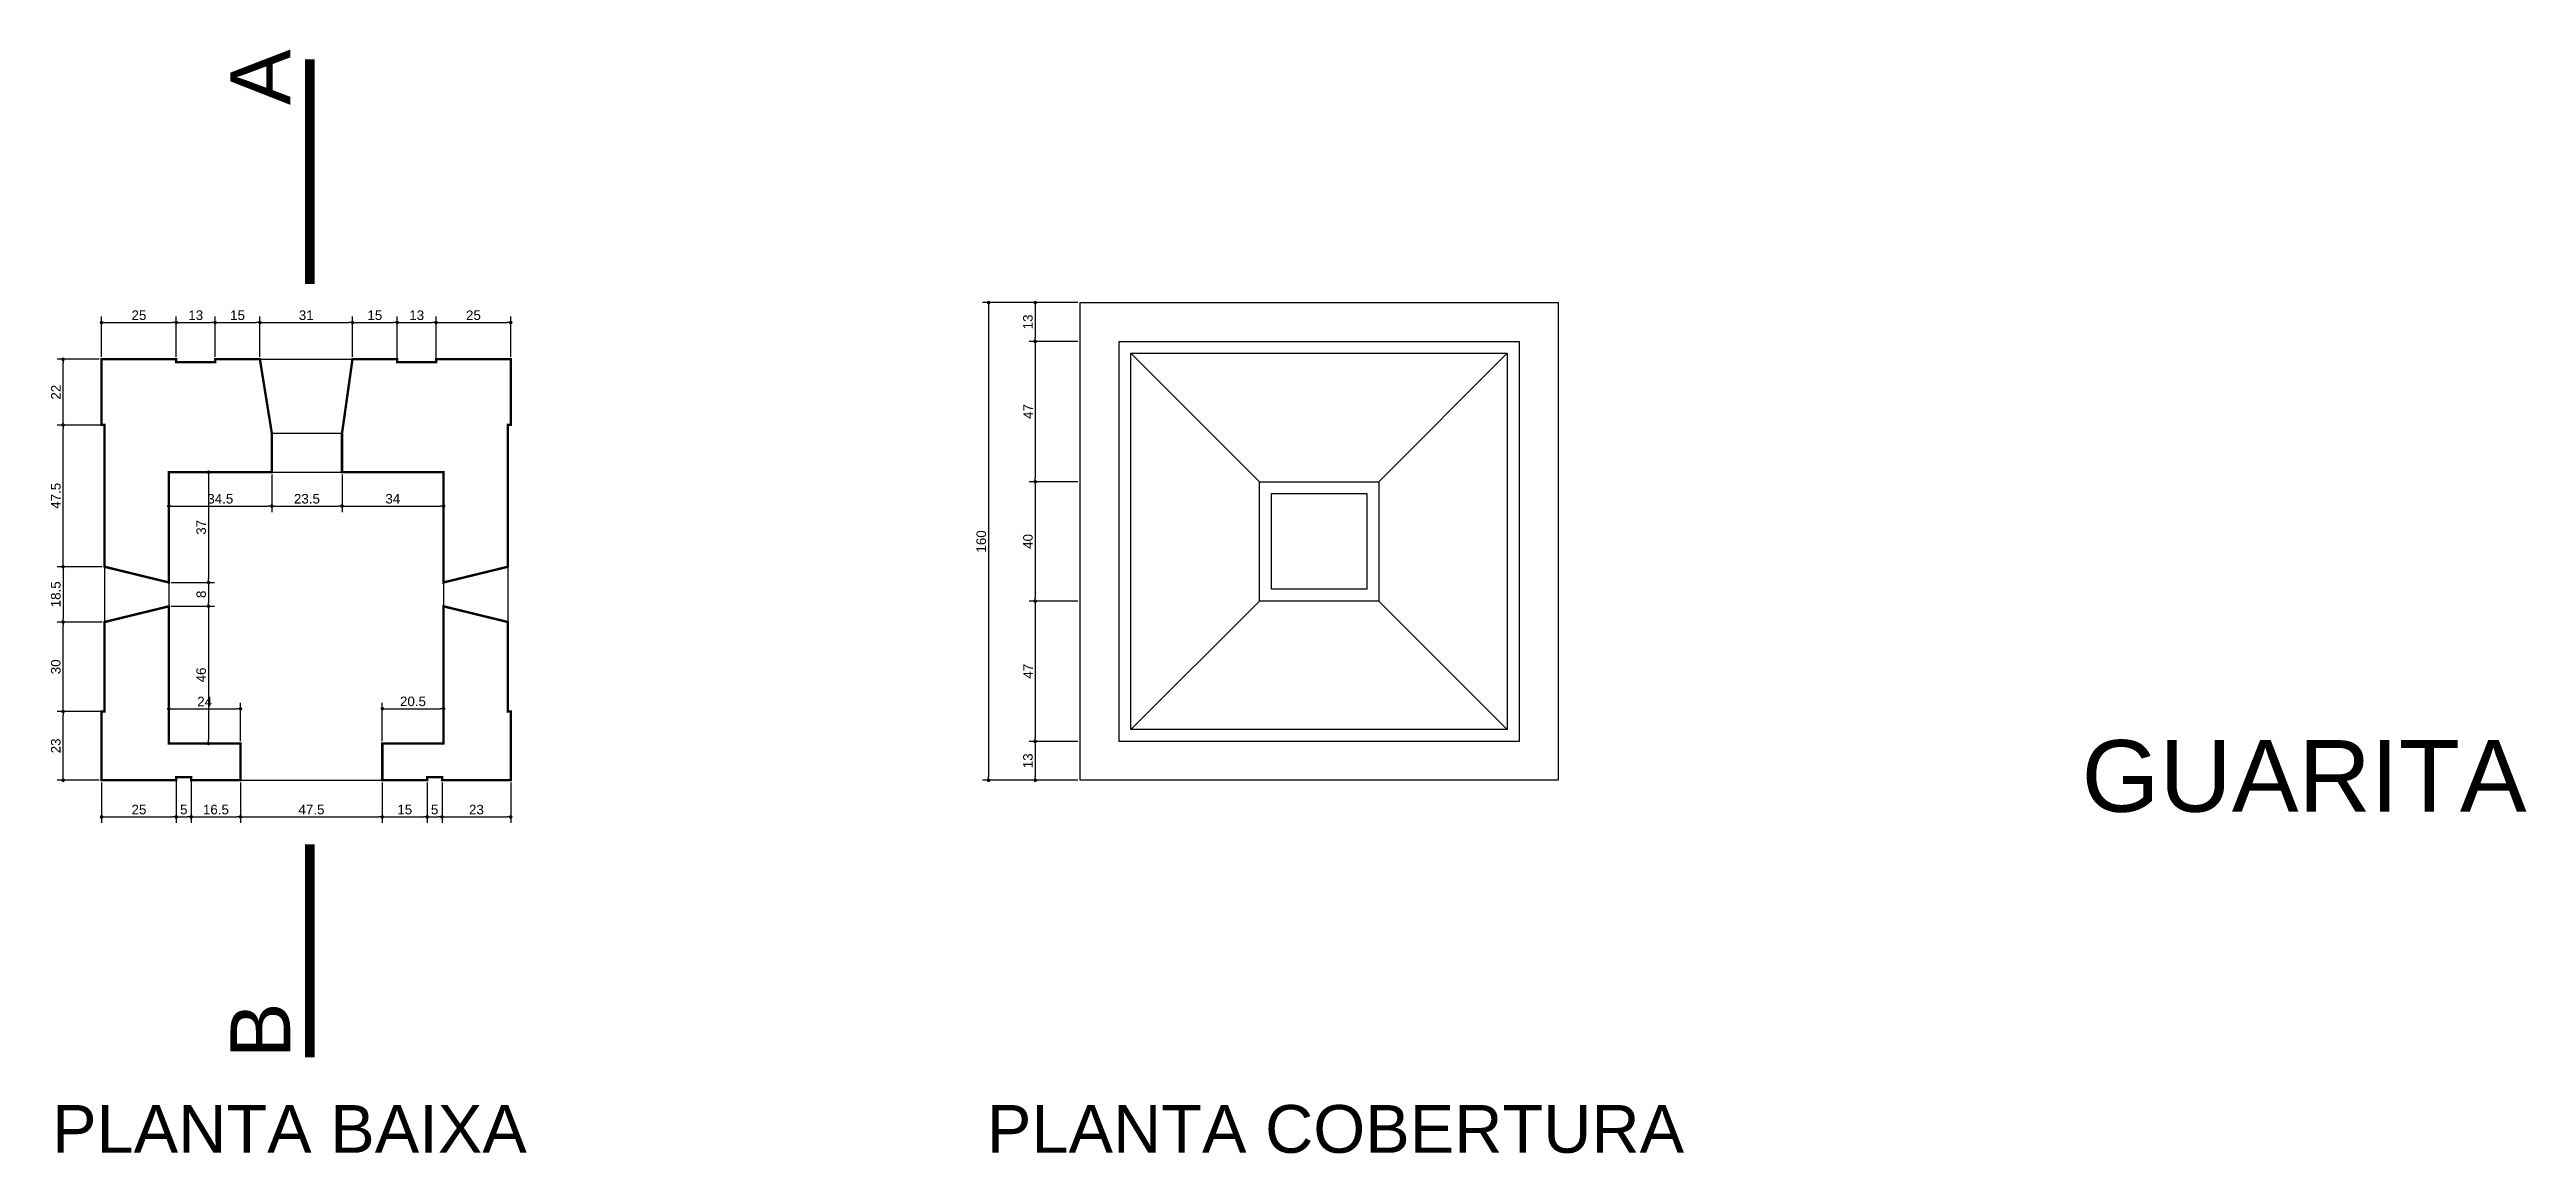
# Model space of a CAD drawing. Extents: x 1364 to 13318, y -13728 to -5941.
# Drawn here: x 9801 to 11874, y -12364 to -11439 of the extents above; entities that cross this region are included whole.
import ezdxf

# ---------------------------------------------------------------- set-up
doc = ezdxf.new("R2010")
doc.units = 0
doc.header["$PDMODE"] = 35
doc.linetypes.add('CENTER2', pattern=[28.575, 19.05, -3.175, 3.175, -3.175])
doc.layers.get('0').update_dxf_attribs({"linetype": 'CONTINUOUS'})
doc.layers.get('DEFPOINTS').update_dxf_attribs({"linetype": 'CONTINUOUS'})
for name, color, linetype in [('COTA', 7, 'CONTINUOUS'), ('PAREDE', 7, 'CONTINUOUS'), ('PAREDE_FINA', 7, 'CONTINUOUS')]:
    doc.layers.add(name, color=color, linetype=linetype)
doc.styles.add('TEXTO', font='ARIAL.TTF')
doc.dimstyles.new('COTA', dxfattribs={"dimtxt": 8, "dimasz": 3, "dimexe": 5, "dimexo": 2, "dimgap": 2, "dimtad": 1, "dimdec": 1, "dimdsep": 46, "dimtxsty": 'TEXTO', "dimblk1": 'DOT', "dimblk2": 'DOT', "dimsah": 1, "dimcen": 0, "dimclrd": 256, "dimclre": 256, "dimclrt": 256, "dimadec": 0, "dimazin": 0, "dimtfac": 1, "dimtdec": 4, "dimtmove": 0, "dimatfit": 3, "dimldrblk": 'DOT', "dimfxl": 1, "dimtolj": 1, "dimtzin": 0, "dimarcsym": 0})

msp = doc.modelspace()

# ---------------------------------------------------------------- texts
at = {"layer": 'PAREDE_FINA', "style": 'TEXTO'}
for s, p in [('A', (10002, -11485.9)), ('B', (10002, -12284.15))]:
    msp.add_text(s, height=50, rotation=90, dxfattribs=at).set_placement(p)
for s, height, p in [('GUARITA', 60, (11501.65, -12077.79)), ('PLANTA BAIXA', 40, (9802.62, -12363.39)), ('PLANTA COBERTURA', 40, (10585.21, -12363.39))]:
    msp.add_text(s, height=height, dxfattribs=at).set_placement(p)

# ---------------------------------------------------------------- blocks, each defined once
blk = doc.blocks.new('_DOT')
at = {"color": 0, "linetype": 'ByBlock'}
blk.add_line((-0.5, 0), (-1, 0), dxfattribs=at)
at = {"color": 0, "linetype": 'ByBlock', "const_width": 0.5}
blk.add_lwpolyline([(-0.25, 0, 1), (0.25, 0, 1)], format="xyb", close=True, dxfattribs=at)
blk = doc.blocks.new('*D52')
at = {"layer": 'COTA', "lineweight": -2}
for p, q in [((9844.1, -11696.9), (9844.1, -11663.1)), ((9847.1, -11668.1), (9903.6, -11668.1)), ((9906.6, -11696.9), (9906.6, -11663.1))]:
    blk.add_line(p, q, dxfattribs=at)
at = {"layer": 'DEFPOINTS', "color": 0}
for p in [(9906.6, -11668.1), (9844.1, -11698.9), (9906.6, -11698.9)]:
    blk.add_point(p, dxfattribs=at)
at = {"layer": 'COTA', "lineweight": -2, "xscale": 3, "yscale": 3, "zscale": 3, "rotation": 180}
blk.add_blockref('_DOT', (9844.1, -11668.1), dxfattribs=at)
at = {"layer": 'COTA', "lineweight": -2, "xscale": 3, "yscale": 3, "zscale": 3}
blk.add_blockref('_DOT', (9906.6, -11668.1), dxfattribs=at)
at = {"layer": 'COTA', "insert": (9875.4, -11662), "char_height": 8, "attachment_point": 5, "style": 'TEXTO'}
blk.add_mtext('\\A1;25', dxfattribs=at)
blk = doc.blocks.new('*D53')
at = {"layer": 'COTA', "lineweight": -2}
for p, q in [((9906.6, -11696.9), (9906.6, -11663.1)), ((9909.6, -11668.1), (9936.1, -11668.1)), ((9939.1, -11696.9), (9939.1, -11663.1))]:
    blk.add_line(p, q, dxfattribs=at)
at = {"layer": 'DEFPOINTS', "color": 0}
for p in [(9939.1, -11668.1), (9906.6, -11698.9), (9939.1, -11698.9)]:
    blk.add_point(p, dxfattribs=at)
at = {"layer": 'COTA', "lineweight": -2, "xscale": 3, "yscale": 3, "zscale": 3, "rotation": 180}
blk.add_blockref('_DOT', (9906.6, -11668.1), dxfattribs=at)
at = {"layer": 'COTA', "lineweight": -2, "xscale": 3, "yscale": 3, "zscale": 3}
blk.add_blockref('_DOT', (9939.1, -11668.1), dxfattribs=at)
at = {"layer": 'COTA', "insert": (9922.9, -11662), "char_height": 8, "attachment_point": 5, "style": 'TEXTO'}
blk.add_mtext('\\A1;13', dxfattribs=at)
blk = doc.blocks.new('*D54')
at = {"layer": 'COTA', "lineweight": -2}
for p, q in [((9939.1, -11696.9), (9939.1, -11663.1)), ((9942.1, -11668.1), (9973.6, -11668.1)), ((9976.6, -11696.9), (9976.6, -11663.1))]:
    blk.add_line(p, q, dxfattribs=at)
at = {"layer": 'DEFPOINTS', "color": 0}
for p in [(9976.6, -11668.1), (9939.1, -11698.9), (9976.6, -11698.9)]:
    blk.add_point(p, dxfattribs=at)
at = {"layer": 'COTA', "lineweight": -2, "xscale": 3, "yscale": 3, "zscale": 3, "rotation": 180}
blk.add_blockref('_DOT', (9939.1, -11668.1), dxfattribs=at)
at = {"layer": 'COTA', "lineweight": -2, "xscale": 3, "yscale": 3, "zscale": 3}
blk.add_blockref('_DOT', (9976.6, -11668.1), dxfattribs=at)
at = {"layer": 'COTA', "insert": (9957.9, -11662), "char_height": 8, "attachment_point": 5, "style": 'TEXTO'}
blk.add_mtext('\\A1;15', dxfattribs=at)
blk = doc.blocks.new('*D55')
at = {"layer": 'COTA', "lineweight": -2}
for p, q in [((9976.6, -11696.9), (9976.6, -11663.1)), ((9979.6, -11668.1), (10051.1, -11668.1)), ((10054.1, -11696.9), (10054.1, -11663.1))]:
    blk.add_line(p, q, dxfattribs=at)
at = {"layer": 'DEFPOINTS', "color": 0}
for p in [(10054.1, -11668.1), (9976.6, -11698.9), (10054.1, -11698.9)]:
    blk.add_point(p, dxfattribs=at)
at = {"layer": 'COTA', "lineweight": -2, "xscale": 3, "yscale": 3, "zscale": 3, "rotation": 180}
blk.add_blockref('_DOT', (9976.6, -11668.1), dxfattribs=at)
at = {"layer": 'COTA', "lineweight": -2, "xscale": 3, "yscale": 3, "zscale": 3}
blk.add_blockref('_DOT', (10054.1, -11668.1), dxfattribs=at)
at = {"layer": 'COTA', "insert": (10015.4, -11662), "char_height": 8, "attachment_point": 5, "style": 'TEXTO'}
blk.add_mtext('\\A1;31', dxfattribs=at)
blk = doc.blocks.new('*D56')
at = {"layer": 'COTA', "lineweight": -2}
for p, q in [((10054.1, -11696.9), (10054.1, -11663.1)), ((10057.1, -11668.1), (10088.6, -11668.1)), ((10091.6, -11696.9), (10091.6, -11663.1))]:
    blk.add_line(p, q, dxfattribs=at)
at = {"layer": 'DEFPOINTS', "color": 0}
for p in [(10091.6, -11668.1), (10054.1, -11698.9), (10091.6, -11698.9)]:
    blk.add_point(p, dxfattribs=at)
at = {"layer": 'COTA', "lineweight": -2, "xscale": 3, "yscale": 3, "zscale": 3, "rotation": 180}
blk.add_blockref('_DOT', (10054.1, -11668.1), dxfattribs=at)
at = {"layer": 'COTA', "lineweight": -2, "xscale": 3, "yscale": 3, "zscale": 3}
blk.add_blockref('_DOT', (10091.6, -11668.1), dxfattribs=at)
at = {"layer": 'COTA', "insert": (10072.9, -11662), "char_height": 8, "attachment_point": 5, "style": 'TEXTO'}
blk.add_mtext('\\A1;15', dxfattribs=at)
blk = doc.blocks.new('*D57')
at = {"layer": 'COTA', "lineweight": -2}
for p, q in [((10091.6, -11699.4), (10091.6, -11663.1)), ((10094.6, -11668.1), (10121.1, -11668.1)), ((10124.1, -11699.4), (10124.1, -11663.1))]:
    blk.add_line(p, q, dxfattribs=at)
at = {"layer": 'DEFPOINTS', "color": 0}
for p in [(10124.1, -11668.1), (10091.6, -11701.4), (10124.1, -11701.4)]:
    blk.add_point(p, dxfattribs=at)
at = {"layer": 'COTA', "lineweight": -2, "xscale": 3, "yscale": 3, "zscale": 3, "rotation": 180}
blk.add_blockref('_DOT', (10091.6, -11668.1), dxfattribs=at)
at = {"layer": 'COTA', "lineweight": -2, "xscale": 3, "yscale": 3, "zscale": 3}
blk.add_blockref('_DOT', (10124.1, -11668.1), dxfattribs=at)
at = {"layer": 'COTA', "insert": (10107.9, -11662), "char_height": 8, "attachment_point": 5, "style": 'TEXTO'}
blk.add_mtext('\\A1;13', dxfattribs=at)
blk = doc.blocks.new('*D58')
at = {"layer": 'COTA', "lineweight": -2}
for p, q in [((10124.1, -11696.9), (10124.1, -11663.1)), ((10127.1, -11668.1), (10183.6, -11668.1)), ((10186.6, -11696.9), (10186.6, -11663.1))]:
    blk.add_line(p, q, dxfattribs=at)
at = {"layer": 'DEFPOINTS', "color": 0}
for p in [(10186.6, -11668.1), (10124.1, -11698.9), (10186.6, -11698.9)]:
    blk.add_point(p, dxfattribs=at)
at = {"layer": 'COTA', "lineweight": -2, "xscale": 3, "yscale": 3, "zscale": 3, "rotation": 180}
blk.add_blockref('_DOT', (10124.1, -11668.1), dxfattribs=at)
at = {"layer": 'COTA', "lineweight": -2, "xscale": 3, "yscale": 3, "zscale": 3}
blk.add_blockref('_DOT', (10186.6, -11668.1), dxfattribs=at)
at = {"layer": 'COTA', "insert": (10155.4, -11662), "char_height": 8, "attachment_point": 5, "style": 'TEXTO'}
blk.add_mtext('\\A1;25', dxfattribs=at)
blk = doc.blocks.new('*D59')
at = {"layer": 'COTA', "lineweight": -2}
for p, q in [((9842.1, -11993.9), (9806.9, -11993.9)), ((9811.9, -12048.4), (9811.9, -11996.9)), ((9842.1, -12051.4), (9806.9, -12051.4))]:
    blk.add_line(p, q, dxfattribs=at)
at = {"layer": 'DEFPOINTS', "color": 0}
for p in [(9811.9, -11993.9), (9844.1, -11993.9), (9844.1, -12051.4)]:
    blk.add_point(p, dxfattribs=at)
at = {"layer": 'COTA', "lineweight": -2, "xscale": 3, "yscale": 3, "zscale": 3}
for p, rotation in [((9811.9, -11993.9), 90), ((9811.9, -12051.4), 270)]:
    blk.add_blockref('_DOT', p, dxfattribs=dict(at, rotation=rotation))
at = {"layer": 'COTA', "insert": (9805.8, -12022.6), "char_height": 8, "attachment_point": 5, "rotation": 90, "style": 'TEXTO'}
blk.add_mtext('\\A1;23', dxfattribs=at)
blk = doc.blocks.new('*D60')
at = {"layer": 'COTA', "lineweight": -2}
for p, q in [((9844.6, -11918.9), (9806.9, -11918.9)), ((9811.9, -11990.9), (9811.9, -11921.9)), ((9844.6, -11993.9), (9806.9, -11993.9))]:
    blk.add_line(p, q, dxfattribs=at)
at = {"layer": 'DEFPOINTS', "color": 0}
for p in [(9811.9, -11918.9), (9846.6, -11918.9), (9846.6, -11993.9)]:
    blk.add_point(p, dxfattribs=at)
at = {"layer": 'COTA', "lineweight": -2, "xscale": 3, "yscale": 3, "zscale": 3}
for p, rotation in [((9811.9, -11918.9), 90), ((9811.9, -11993.9), 270)]:
    blk.add_blockref('_DOT', p, dxfattribs=dict(at, rotation=rotation))
at = {"layer": 'COTA', "insert": (9805.8, -11956.4), "char_height": 8, "attachment_point": 5, "rotation": 90, "style": 'TEXTO'}
blk.add_mtext('\\A1;30', dxfattribs=at)
blk = doc.blocks.new('*D61')
at = {"layer": 'COTA', "lineweight": -2}
for p, q in [((9844.6, -11872.6), (9806.9, -11872.6)), ((9811.9, -11875.6), (9811.9, -11915.9)), ((9844.6, -11918.9), (9806.9, -11918.9))]:
    blk.add_line(p, q, dxfattribs=at)
at = {"layer": 'DEFPOINTS', "color": 0}
for p in [(9846.6, -11872.6), (9811.9, -11918.9), (9846.6, -11918.9)]:
    blk.add_point(p, dxfattribs=at)
at = {"layer": 'COTA', "lineweight": -2, "xscale": 3, "yscale": 3, "zscale": 3}
for p, rotation in [((9811.9, -11872.6), 90), ((9811.9, -11918.9), 270)]:
    blk.add_blockref('_DOT', p, dxfattribs=dict(at, rotation=rotation))
at = {"layer": 'COTA', "insert": (9805.8, -11895.7), "char_height": 8, "attachment_point": 5, "rotation": 90, "style": 'TEXTO'}
blk.add_mtext('\\A1;18.5', dxfattribs=at)
blk = doc.blocks.new('*D62')
at = {"layer": 'COTA', "lineweight": -2}
for p, q in [((9844.6, -11753.9), (9806.9, -11753.9)), ((9811.9, -11869.6), (9811.9, -11756.9)), ((9844.6, -11872.6), (9806.9, -11872.6))]:
    blk.add_line(p, q, dxfattribs=at)
at = {"layer": 'DEFPOINTS', "color": 0}
for p in [(9811.9, -11753.9), (9846.6, -11753.9), (9846.6, -11872.6)]:
    blk.add_point(p, dxfattribs=at)
at = {"layer": 'COTA', "lineweight": -2, "xscale": 3, "yscale": 3, "zscale": 3}
for p, rotation in [((9811.9, -11753.9), 90), ((9811.9, -11872.6), 270)]:
    blk.add_blockref('_DOT', p, dxfattribs=dict(at, rotation=rotation))
at = {"layer": 'COTA', "insert": (9805.8, -11813.2), "char_height": 8, "attachment_point": 5, "rotation": 90, "style": 'TEXTO'}
blk.add_mtext('\\A1;47.5', dxfattribs=at)
blk = doc.blocks.new('*D63')
at = {"layer": 'COTA', "lineweight": -2}
for p, q in [((9842.1, -11698.9), (9806.9, -11698.9)), ((9811.9, -11750.9), (9811.9, -11701.9)), ((9842.1, -11753.9), (9806.9, -11753.9))]:
    blk.add_line(p, q, dxfattribs=at)
at = {"layer": 'DEFPOINTS', "color": 0}
for p in [(9811.9, -11698.9), (9844.1, -11698.9), (9844.1, -11753.9)]:
    blk.add_point(p, dxfattribs=at)
at = {"layer": 'COTA', "lineweight": -2, "xscale": 3, "yscale": 3, "zscale": 3}
for p, rotation in [((9811.9, -11698.9), 90), ((9811.9, -11753.9), 270)]:
    blk.add_blockref('_DOT', p, dxfattribs=dict(at, rotation=rotation))
at = {"layer": 'COTA', "insert": (9805.9, -11726.4), "char_height": 8, "attachment_point": 5, "rotation": 90, "style": 'TEXTO'}
blk.add_mtext('\\A1;22', dxfattribs=at)
blk = doc.blocks.new('*D64')
at = {"layer": 'COTA', "lineweight": -2}
for p, q in [((9902.4, -11793.4), (9938.6, -11793.4)), ((9933.6, -11796.4), (9933.6, -11882.7)), ((9902.4, -11885.7), (9938.6, -11885.7))]:
    blk.add_line(p, q, dxfattribs=at)
at = {"layer": 'DEFPOINTS', "color": 0}
for p in [(9900.4, -11793.4), (9900.4, -11885.7), (9933.6, -11885.7)]:
    blk.add_point(p, dxfattribs=at)
at = {"layer": 'COTA', "lineweight": -2, "xscale": 3, "yscale": 3, "zscale": 3}
for p, rotation in [((9933.6, -11793.4), 90), ((9933.6, -11885.7), 270)]:
    blk.add_blockref('_DOT', p, dxfattribs=dict(at, rotation=rotation))
at = {"layer": 'COTA', "insert": (9927.5, -11839.6), "char_height": 8, "attachment_point": 5, "rotation": 90, "style": 'TEXTO'}
blk.add_mtext('\\A1;37', dxfattribs=at)
blk = doc.blocks.new('*D65')
at = {"layer": 'COTA', "lineweight": -2}
for p, q in [((9902.4, -11885.7), (9938.6, -11885.7)), ((9933.6, -11888.7), (9933.6, -11902.7)), ((9902.4, -11905.7), (9938.6, -11905.7))]:
    blk.add_line(p, q, dxfattribs=at)
at = {"layer": 'DEFPOINTS', "color": 0}
for p in [(9900.4, -11885.7), (9900.4, -11905.7), (9933.6, -11905.7)]:
    blk.add_point(p, dxfattribs=at)
at = {"layer": 'COTA', "lineweight": -2, "xscale": 3, "yscale": 3, "zscale": 3}
for p, rotation in [((9933.6, -11885.7), 90), ((9933.6, -11905.7), 270)]:
    blk.add_blockref('_DOT', p, dxfattribs=dict(at, rotation=rotation))
at = {"layer": 'COTA', "insert": (9927.5, -11895.7), "char_height": 8, "attachment_point": 5, "rotation": 90, "style": 'TEXTO'}
blk.add_mtext('\\A1;8', dxfattribs=at)
blk = doc.blocks.new('*D66')
at = {"layer": 'COTA', "lineweight": -2}
for p, q in [((9902.4, -11905.7), (9938.6, -11905.7)), ((9933.6, -11908.7), (9933.6, -12017.6)), ((9902.4, -12020.6), (9938.6, -12020.6))]:
    blk.add_line(p, q, dxfattribs=at)
at = {"layer": 'DEFPOINTS', "color": 0}
for p in [(9900.4, -11905.7), (9900.4, -12020.6), (9933.6, -12020.6)]:
    blk.add_point(p, dxfattribs=at)
at = {"layer": 'COTA', "lineweight": -2, "xscale": 3, "yscale": 3, "zscale": 3}
for p, rotation in [((9933.6, -11905.7), 90), ((9933.6, -12020.6), 270)]:
    blk.add_blockref('_DOT', p, dxfattribs=dict(at, rotation=rotation))
at = {"layer": 'COTA', "insert": (9927.5, -11963.2), "char_height": 8, "attachment_point": 5, "rotation": 90, "style": 'TEXTO'}
blk.add_mtext('\\A1;46', dxfattribs=at)
blk = doc.blocks.new('*D67')
at = {"layer": 'COTA', "lineweight": -2}
for p, q in [((9844.1, -12053.4), (9844.1, -12087.1)), ((9906.6, -12053.4), (9906.6, -12087.1)), ((9847.1, -12082.1), (9903.6, -12082.1))]:
    blk.add_line(p, q, dxfattribs=at)
at = {"layer": 'DEFPOINTS', "color": 0}
for p in [(9844.1, -12051.4), (9906.6, -12051.4), (9906.6, -12082.1)]:
    blk.add_point(p, dxfattribs=at)
at = {"layer": 'COTA', "lineweight": -2, "xscale": 3, "yscale": 3, "zscale": 3, "rotation": 180}
blk.add_blockref('_DOT', (9844.1, -12082.1), dxfattribs=at)
at = {"layer": 'COTA', "lineweight": -2, "xscale": 3, "yscale": 3, "zscale": 3}
blk.add_blockref('_DOT', (9906.6, -12082.1), dxfattribs=at)
at = {"layer": 'COTA', "insert": (9875.4, -12076), "char_height": 8, "attachment_point": 5, "style": 'TEXTO'}
blk.add_mtext('\\A1;25', dxfattribs=at)
blk = doc.blocks.new('*D68')
at = {"layer": 'COTA', "lineweight": -2}
for p, q in [((9906.6, -12050.9), (9906.6, -12087.1)), ((9919.1, -12050.9), (9919.1, -12087.1)), ((9909.6, -12082.1), (9916.1, -12082.1))]:
    blk.add_line(p, q, dxfattribs=at)
at = {"layer": 'DEFPOINTS', "color": 0}
for p in [(9906.6, -12048.9), (9919.1, -12048.9), (9919.1, -12082.1)]:
    blk.add_point(p, dxfattribs=at)
at = {"layer": 'COTA', "lineweight": -2, "xscale": 3, "yscale": 3, "zscale": 3, "rotation": 180}
blk.add_blockref('_DOT', (9906.6, -12082.1), dxfattribs=at)
at = {"layer": 'COTA', "lineweight": -2, "xscale": 3, "yscale": 3, "zscale": 3}
blk.add_blockref('_DOT', (9919.1, -12082.1), dxfattribs=at)
at = {"layer": 'COTA', "insert": (9912.9, -12076), "char_height": 8, "attachment_point": 5, "style": 'TEXTO'}
blk.add_mtext('\\A1;5', dxfattribs=at)
blk = doc.blocks.new('*D69')
at = {"layer": 'COTA', "lineweight": -2}
for p, q in [((9919.1, -12053.4), (9919.1, -12087.1)), ((9960.4, -12053.4), (9960.4, -12087.1)), ((9922.1, -12082.1), (9957.4, -12082.1))]:
    blk.add_line(p, q, dxfattribs=at)
at = {"layer": 'DEFPOINTS', "color": 0}
for p in [(9919.1, -12051.4), (9960.4, -12051.4), (9960.4, -12082.1)]:
    blk.add_point(p, dxfattribs=at)
at = {"layer": 'COTA', "lineweight": -2, "xscale": 3, "yscale": 3, "zscale": 3, "rotation": 180}
blk.add_blockref('_DOT', (9919.1, -12082.1), dxfattribs=at)
at = {"layer": 'COTA', "lineweight": -2, "xscale": 3, "yscale": 3, "zscale": 3}
blk.add_blockref('_DOT', (9960.4, -12082.1), dxfattribs=at)
at = {"layer": 'COTA', "insert": (9939.8, -12076), "char_height": 8, "attachment_point": 5, "style": 'TEXTO'}
blk.add_mtext('\\A1;16.5', dxfattribs=at)
blk = doc.blocks.new('*D70')
at = {"layer": 'COTA', "lineweight": -2}
for p, q in [((9960.4, -12053.4), (9960.4, -12087.1)), ((10079.1, -12053.4), (10079.1, -12087.1)), ((9963.4, -12082.1), (10076.1, -12082.1))]:
    blk.add_line(p, q, dxfattribs=at)
at = {"layer": 'DEFPOINTS', "color": 0}
for p in [(9960.4, -12051.4), (10079.1, -12051.4), (10079.1, -12082.1)]:
    blk.add_point(p, dxfattribs=at)
at = {"layer": 'COTA', "lineweight": -2, "xscale": 3, "yscale": 3, "zscale": 3, "rotation": 180}
blk.add_blockref('_DOT', (9960.4, -12082.1), dxfattribs=at)
at = {"layer": 'COTA', "lineweight": -2, "xscale": 3, "yscale": 3, "zscale": 3}
blk.add_blockref('_DOT', (10079.1, -12082.1), dxfattribs=at)
at = {"layer": 'COTA', "insert": (10019.8, -12076), "char_height": 8, "attachment_point": 5, "style": 'TEXTO'}
blk.add_mtext('\\A1;47.5', dxfattribs=at)
blk = doc.blocks.new('*D71')
at = {"layer": 'COTA', "lineweight": -2}
for p, q in [((10079.1, -12053.4), (10079.1, -12087.1)), ((10116.6, -12053.4), (10116.6, -12087.1)), ((10082.1, -12082.1), (10113.6, -12082.1))]:
    blk.add_line(p, q, dxfattribs=at)
at = {"layer": 'DEFPOINTS', "color": 0}
for p in [(10079.1, -12051.4), (10116.6, -12051.4), (10116.6, -12082.1)]:
    blk.add_point(p, dxfattribs=at)
at = {"layer": 'COTA', "lineweight": -2, "xscale": 3, "yscale": 3, "zscale": 3, "rotation": 180}
blk.add_blockref('_DOT', (10079.1, -12082.1), dxfattribs=at)
at = {"layer": 'COTA', "lineweight": -2, "xscale": 3, "yscale": 3, "zscale": 3}
blk.add_blockref('_DOT', (10116.6, -12082.1), dxfattribs=at)
at = {"layer": 'COTA', "insert": (10097.9, -12076), "char_height": 8, "attachment_point": 5, "style": 'TEXTO'}
blk.add_mtext('\\A1;15', dxfattribs=at)
blk = doc.blocks.new('*D72')
at = {"layer": 'COTA', "lineweight": -2}
for p, q in [((10116.6, -12053.4), (10116.6, -12087.1)), ((10129.1, -12053.4), (10129.1, -12087.1)), ((10119.6, -12082.1), (10126.1, -12082.1))]:
    blk.add_line(p, q, dxfattribs=at)
at = {"layer": 'DEFPOINTS', "color": 0}
for p in [(10116.6, -12051.4), (10129.1, -12051.4), (10129.1, -12082.1)]:
    blk.add_point(p, dxfattribs=at)
at = {"layer": 'COTA', "lineweight": -2, "xscale": 3, "yscale": 3, "zscale": 3, "rotation": 180}
blk.add_blockref('_DOT', (10116.6, -12082.1), dxfattribs=at)
at = {"layer": 'COTA', "lineweight": -2, "xscale": 3, "yscale": 3, "zscale": 3}
blk.add_blockref('_DOT', (10129.1, -12082.1), dxfattribs=at)
at = {"layer": 'COTA', "insert": (10122.9, -12076), "char_height": 8, "attachment_point": 5, "style": 'TEXTO'}
blk.add_mtext('\\A1;5', dxfattribs=at)
blk = doc.blocks.new('*D73')
at = {"layer": 'COTA', "lineweight": -2}
for p, q in [((10129.1, -12053.4), (10129.1, -12087.1)), ((10186.6, -12053.4), (10186.6, -12087.1)), ((10132.1, -12082.1), (10183.6, -12082.1))]:
    blk.add_line(p, q, dxfattribs=at)
at = {"layer": 'DEFPOINTS', "color": 0}
for p in [(10129.1, -12051.4), (10186.6, -12051.4), (10186.6, -12082.1)]:
    blk.add_point(p, dxfattribs=at)
at = {"layer": 'COTA', "lineweight": -2, "xscale": 3, "yscale": 3, "zscale": 3, "rotation": 180}
blk.add_blockref('_DOT', (10129.1, -12082.1), dxfattribs=at)
at = {"layer": 'COTA', "lineweight": -2, "xscale": 3, "yscale": 3, "zscale": 3}
blk.add_blockref('_DOT', (10186.6, -12082.1), dxfattribs=at)
at = {"layer": 'COTA', "insert": (10157.9, -12076), "char_height": 8, "attachment_point": 5, "style": 'TEXTO'}
blk.add_mtext('\\A1;23', dxfattribs=at)
blk = doc.blocks.new('*D74')
at = {"layer": 'COTA', "lineweight": -2}
for p, q in [((9900.4, -12018.6), (9900.4, -11986.5)), ((9903.4, -11991.5), (9957.4, -11991.5)), ((9960.4, -12018.6), (9960.4, -11986.5))]:
    blk.add_line(p, q, dxfattribs=at)
at = {"layer": 'DEFPOINTS', "color": 0}
for p in [(9960.4, -11991.5), (9900.4, -12020.6), (9960.4, -12020.6)]:
    blk.add_point(p, dxfattribs=at)
at = {"layer": 'COTA', "lineweight": -2, "xscale": 3, "yscale": 3, "zscale": 3, "rotation": 180}
blk.add_blockref('_DOT', (9900.4, -11991.5), dxfattribs=at)
at = {"layer": 'COTA', "lineweight": -2, "xscale": 3, "yscale": 3, "zscale": 3}
blk.add_blockref('_DOT', (9960.4, -11991.5), dxfattribs=at)
at = {"layer": 'COTA', "insert": (9930.4, -11985.5), "char_height": 8, "attachment_point": 5, "style": 'TEXTO'}
blk.add_mtext('\\A1;24', dxfattribs=at)
blk = doc.blocks.new('*D75')
at = {"layer": 'COTA', "lineweight": -2}
for p, q in [((10079.1, -12018.6), (10079.1, -11986.5)), ((10082.1, -11991.5), (10127.4, -11991.5)), ((10130.4, -12018.6), (10130.4, -11986.5))]:
    blk.add_line(p, q, dxfattribs=at)
at = {"layer": 'DEFPOINTS', "color": 0}
for p in [(10130.4, -11991.5), (10079.1, -12020.6), (10130.4, -12020.6)]:
    blk.add_point(p, dxfattribs=at)
at = {"layer": 'COTA', "lineweight": -2, "xscale": 3, "yscale": 3, "zscale": 3, "rotation": 180}
blk.add_blockref('_DOT', (10079.1, -11991.5), dxfattribs=at)
at = {"layer": 'COTA', "lineweight": -2, "xscale": 3, "yscale": 3, "zscale": 3}
blk.add_blockref('_DOT', (10130.4, -11991.5), dxfattribs=at)
at = {"layer": 'COTA', "insert": (10104.8, -11985.4), "char_height": 8, "attachment_point": 5, "style": 'TEXTO'}
blk.add_mtext('\\A1;20.5', dxfattribs=at)
blk = doc.blocks.new('*D76')
at = {"layer": 'COTA', "lineweight": -2}
for p, q in [((9900.4, -11795.4), (9900.4, -11826.8)), ((9986.6, -11795.4), (9986.6, -11826.8)), ((9903.4, -11821.8), (9983.6, -11821.8))]:
    blk.add_line(p, q, dxfattribs=at)
at = {"layer": 'DEFPOINTS', "color": 0}
for p in [(9900.4, -11793.4), (9986.6, -11793.4), (9986.6, -11821.8)]:
    blk.add_point(p, dxfattribs=at)
at = {"layer": 'COTA', "lineweight": -2, "xscale": 3, "yscale": 3, "zscale": 3, "rotation": 180}
blk.add_blockref('_DOT', (9900.4, -11821.8), dxfattribs=at)
at = {"layer": 'COTA', "lineweight": -2, "xscale": 3, "yscale": 3, "zscale": 3}
blk.add_blockref('_DOT', (9986.6, -11821.8), dxfattribs=at)
at = {"layer": 'COTA', "insert": (9943.5, -11815.7), "char_height": 8, "attachment_point": 5, "style": 'TEXTO'}
blk.add_mtext('\\A1;34.5', dxfattribs=at)
blk = doc.blocks.new('*D77')
at = {"layer": 'COTA', "lineweight": -2}
for p, q in [((9986.6, -11795.4), (9986.6, -11826.8)), ((10045.4, -11795.4), (10045.4, -11826.8)), ((9989.6, -11821.8), (10042.4, -11821.8))]:
    blk.add_line(p, q, dxfattribs=at)
at = {"layer": 'DEFPOINTS', "color": 0}
for p in [(9986.6, -11793.4), (10045.4, -11793.4), (10045.4, -11821.8)]:
    blk.add_point(p, dxfattribs=at)
at = {"layer": 'COTA', "lineweight": -2, "xscale": 3, "yscale": 3, "zscale": 3, "rotation": 180}
blk.add_blockref('_DOT', (9986.6, -11821.8), dxfattribs=at)
at = {"layer": 'COTA', "lineweight": -2, "xscale": 3, "yscale": 3, "zscale": 3}
blk.add_blockref('_DOT', (10045.4, -11821.8), dxfattribs=at)
at = {"layer": 'COTA', "insert": (10016, -11815.7), "char_height": 8, "attachment_point": 5, "style": 'TEXTO'}
blk.add_mtext('\\A1;23.5', dxfattribs=at)
blk = doc.blocks.new('*D78')
at = {"layer": 'COTA', "lineweight": -2}
for p, q in [((10045.4, -11795.4), (10045.4, -11826.8)), ((10130.4, -11795.4), (10130.4, -11826.8)), ((10048.4, -11821.8), (10127.4, -11821.8))]:
    blk.add_line(p, q, dxfattribs=at)
at = {"layer": 'DEFPOINTS', "color": 0}
for p in [(10045.4, -11793.4), (10130.4, -11793.4), (10130.4, -11821.8)]:
    blk.add_point(p, dxfattribs=at)
at = {"layer": 'COTA', "lineweight": -2, "xscale": 3, "yscale": 3, "zscale": 3, "rotation": 180}
blk.add_blockref('_DOT', (10045.4, -11821.8), dxfattribs=at)
at = {"layer": 'COTA', "lineweight": -2, "xscale": 3, "yscale": 3, "zscale": 3}
blk.add_blockref('_DOT', (10130.4, -11821.8), dxfattribs=at)
at = {"layer": 'COTA', "insert": (10087.9, -11815.7), "char_height": 8, "attachment_point": 5, "style": 'TEXTO'}
blk.add_mtext('\\A1;34', dxfattribs=at)
blk = doc.blocks.new('*D79')
at = {"layer": 'COTA', "lineweight": -2}
for p, q in [((10661.3, -11651.4), (10620.7, -11651.4)), ((10625.7, -11654.4), (10625.7, -11680.9)), ((10661.3, -11683.9), (10620.7, -11683.9))]:
    blk.add_line(p, q, dxfattribs=at)
at = {"layer": 'DEFPOINTS', "color": 0}
for p in [(10663.3, -11651.4), (10625.7, -11683.9), (10663.3, -11683.9)]:
    blk.add_point(p, dxfattribs=at)
at = {"layer": 'COTA', "lineweight": -2, "xscale": 3, "yscale": 3, "zscale": 3}
for p, rotation in [((10625.7, -11651.4), 90), ((10625.7, -11683.9), 270)]:
    blk.add_blockref('_DOT', p, dxfattribs=dict(at, rotation=rotation))
at = {"layer": 'COTA', "insert": (10619.6, -11667.6), "char_height": 8, "attachment_point": 5, "rotation": 90, "style": 'TEXTO'}
blk.add_mtext('\\A1;13', dxfattribs=at)
blk = doc.blocks.new('*D80')
at = {"layer": 'COTA', "lineweight": -2}
for p, q in [((10661.3, -11683.9), (10620.7, -11683.9)), ((10625.7, -11686.9), (10625.7, -11798.4)), ((10661.3, -11801.4), (10620.7, -11801.4))]:
    blk.add_line(p, q, dxfattribs=at)
at = {"layer": 'DEFPOINTS', "color": 0}
for p in [(10663.3, -11683.9), (10625.7, -11801.4), (10663.3, -11801.4)]:
    blk.add_point(p, dxfattribs=at)
at = {"layer": 'COTA', "lineweight": -2, "xscale": 3, "yscale": 3, "zscale": 3}
for p, rotation in [((10625.7, -11683.9), 90), ((10625.7, -11801.4), 270)]:
    blk.add_blockref('_DOT', p, dxfattribs=dict(at, rotation=rotation))
at = {"layer": 'COTA', "insert": (10619.7, -11742.6), "char_height": 8, "attachment_point": 5, "rotation": 90, "style": 'TEXTO'}
blk.add_mtext('\\A1;47', dxfattribs=at)
blk = doc.blocks.new('*D81')
at = {"layer": 'COTA', "lineweight": -2}
for p, q in [((10661.3, -11801.4), (10620.7, -11801.4)), ((10625.7, -11804.4), (10625.7, -11898.4)), ((10661.3, -11901.4), (10620.7, -11901.4))]:
    blk.add_line(p, q, dxfattribs=at)
at = {"layer": 'DEFPOINTS', "color": 0}
for p in [(10663.3, -11801.4), (10625.7, -11901.4), (10663.3, -11901.4)]:
    blk.add_point(p, dxfattribs=at)
at = {"layer": 'COTA', "lineweight": -2, "xscale": 3, "yscale": 3, "zscale": 3}
for p, rotation in [((10625.7, -11801.4), 90), ((10625.7, -11901.4), 270)]:
    blk.add_blockref('_DOT', p, dxfattribs=dict(at, rotation=rotation))
at = {"layer": 'COTA', "insert": (10619.6, -11851.4), "char_height": 8, "attachment_point": 5, "rotation": 90, "style": 'TEXTO'}
blk.add_mtext('\\A1;40', dxfattribs=at)
blk = doc.blocks.new('*D82')
at = {"layer": 'COTA', "lineweight": -2}
for p, q in [((10661.3, -11901.4), (10620.7, -11901.4)), ((10625.7, -11904.4), (10625.7, -12015.9)), ((10661.3, -12018.9), (10620.7, -12018.9))]:
    blk.add_line(p, q, dxfattribs=at)
at = {"layer": 'DEFPOINTS', "color": 0}
for p in [(10663.3, -11901.4), (10625.7, -12018.9), (10663.3, -12018.9)]:
    blk.add_point(p, dxfattribs=at)
at = {"layer": 'COTA', "lineweight": -2, "xscale": 3, "yscale": 3, "zscale": 3}
for p, rotation in [((10625.7, -11901.4), 90), ((10625.7, -12018.9), 270)]:
    blk.add_blockref('_DOT', p, dxfattribs=dict(at, rotation=rotation))
at = {"layer": 'COTA', "insert": (10619.7, -11960.1), "char_height": 8, "attachment_point": 5, "rotation": 90, "style": 'TEXTO'}
blk.add_mtext('\\A1;47', dxfattribs=at)
blk = doc.blocks.new('*D83')
at = {"layer": 'COTA', "lineweight": -2}
for p, q in [((10661.3, -12018.9), (10620.7, -12018.9)), ((10625.7, -12021.9), (10625.7, -12048.4)), ((10661.3, -12051.4), (10620.7, -12051.4))]:
    blk.add_line(p, q, dxfattribs=at)
at = {"layer": 'DEFPOINTS', "color": 0}
for p in [(10663.3, -12018.9), (10625.7, -12051.4), (10663.3, -12051.4)]:
    blk.add_point(p, dxfattribs=at)
at = {"layer": 'COTA', "lineweight": -2, "xscale": 3, "yscale": 3, "zscale": 3}
for p, rotation in [((10625.7, -12018.9), 90), ((10625.7, -12051.4), 270)]:
    blk.add_blockref('_DOT', p, dxfattribs=dict(at, rotation=rotation))
at = {"layer": 'COTA', "insert": (10619.6, -12035.1), "char_height": 8, "attachment_point": 5, "rotation": 90, "style": 'TEXTO'}
blk.add_mtext('\\A1;13', dxfattribs=at)
blk = doc.blocks.new('*D84')
at = {"layer": 'COTA', "lineweight": -2}
for p, q in [((10661.3, -11651.4), (10581.6, -11651.4)), ((10586.6, -11654.4), (10586.6, -12048.4)), ((10661.3, -12051.4), (10581.6, -12051.4))]:
    blk.add_line(p, q, dxfattribs=at)
at = {"layer": 'DEFPOINTS', "color": 0}
for p in [(10663.3, -11651.4), (10586.6, -12051.4), (10663.3, -12051.4)]:
    blk.add_point(p, dxfattribs=at)
at = {"layer": 'COTA', "lineweight": -2, "xscale": 3, "yscale": 3, "zscale": 3}
for p, rotation in [((10586.6, -11651.4), 90), ((10586.6, -12051.4), 270)]:
    blk.add_blockref('_DOT', p, dxfattribs=dict(at, rotation=rotation))
at = {"layer": 'COTA', "insert": (10580.5, -11851.4), "char_height": 8, "attachment_point": 5, "rotation": 90, "style": 'TEXTO'}
blk.add_mtext('\\A1;160', dxfattribs=at)

# ---------------------------------------------------------------- dimensions: what is measured, and where the dimension line sits
at = {"layer": 'COTA'}
for base, p1, p2, angle, picture, middle in [((10586.57, -12051.37), (10663.34, -11651.37), (10663.34, -12051.37), 90, '*D84', (10580.49, -11851.37)), ((10625.69, -11683.87), (10663.34, -11651.37), (10663.34, -11683.87), 90, '*D79', (10619.6, -11667.62)), ((9906.63, -11668.11), (9844.13, -11698.87), (9906.63, -11698.87), 180, '*D52', (9875.38, -11662.03)), ((9939.13, -11668.11), (9906.63, -11698.87), (9939.13, -11698.87), 180, '*D53', (9922.88, -11662.03)), ((9976.63, -11668.11), (9939.13, -11698.87), (9976.63, -11698.87), 180, '*D54', (9957.88, -11662.03)), ((10054.13, -11668.11), (9976.63, -11698.87), (10054.13, -11698.87), 180, '*D55', (10015.38, -11662.03)), ((10091.63, -11668.11), (10054.13, -11698.87), (10091.63, -11698.87), 180, '*D56', (10072.88, -11662.03)), ((10124.13, -11668.11), (10091.63, -11701.37), (10124.13, -11701.37), 180, '*D57', (10107.88, -11662.03)), ((10186.63, -11668.11), (10124.13, -11698.87), (10186.63, -11698.87), 180, '*D58', (10155.38, -11662.03)), ((10625.69, -11801.37), (10663.34, -11683.87), (10663.34, -11801.37), 90, '*D80', (10619.69, -11742.62)), ((9811.88, -11698.87), (9844.13, -11753.87), (9844.13, -11698.87), 90, '*D63', (9805.86, -11726.37)), ((9811.88, -11753.87), (9846.63, -11872.62), (9846.63, -11753.87), 90, '*D62', (9805.81, -11813.24)), ((9986.63, -11821.77), (9900.38, -11793.37), (9986.63, -11793.37), 180, '*D76', (9943.51, -11815.68)), ((9933.60115824, -11885.74309497), (9900.38384073, -11793.36809497), (9900.38384073, -11885.74309497), 90, '*D64', (9927.51384582, -11839.55559497)), ((10045.38, -11821.77), (9986.63, -11793.37), (10045.38, -11793.37), 180, '*D77', (10016.01, -11815.68)), ((10130.38, -11821.77), (10045.38, -11793.37), (10130.38, -11793.37), 180, '*D78', (10087.88, -11815.68)), ((10625.69, -11901.37), (10663.34, -11801.37), (10663.34, -11901.37), 90, '*D81', (10619.6, -11851.37)), ((9811.88, -11918.87), (9846.63, -11872.62), (9846.63, -11918.87), 90, '*D61', (9805.79, -11895.74)), ((9933.6, -11905.74), (9900.38, -11885.74), (9900.38, -11905.74), 90, '*D65', (9927.52, -11895.74)), ((10625.69, -12018.87), (10663.34, -11901.37), (10663.34, -12018.87), 90, '*D82', (10619.69, -11960.12)), ((9811.88, -11918.87), (9846.63, -11993.87), (9846.63, -11918.87), 90, '*D60', (9805.79, -11956.37)), ((9933.6, -12020.62), (9900.38, -11905.74), (9900.38, -12020.62), 90, '*D66', (9927.52, -11963.18)), ((9960.38, -11991.49), (9900.38, -12020.62), (9960.38, -12020.62), 180, '*D74', (9930.38, -11985.48)), ((10130.38, -11991.49), (10079.13, -12020.62), (10130.38, -12020.62), 180, '*D75', (10104.76, -11985.41)), ((9811.88, -11993.87), (9844.13, -12051.37), (9844.13, -11993.87), 90, '*D59', (9805.79, -12022.62)), ((10625.69, -12051.37), (10663.34, -12018.87), (10663.34, -12051.37), 90, '*D83', (10619.6, -12035.12)), ((9906.63, -12082.08), (9844.13, -12051.37), (9906.63, -12051.37), 180, '*D67', (9875.38, -12075.99)), ((9919.13, -12082.08), (9906.63, -12048.87), (9919.13, -12048.87), 180, '*D68', (9912.88, -12076.01)), ((9960.38, -12082.08), (9919.13, -12051.37), (9960.38, -12051.37), 180, '*D69', (9939.76, -12075.99)), ((10079.13, -12082.08), (9960.38, -12051.37), (10079.13, -12051.37), 180, '*D70', (10019.76, -12076.01)), ((10116.63, -12082.08), (10079.13, -12051.37), (10116.63, -12051.37), 180, '*D71', (10097.88, -12075.99)), ((10129.13, -12082.08), (10116.63, -12051.37), (10129.13, -12051.37), 180, '*D72', (10122.88, -12076.01)), ((10186.63, -12082.08), (10129.13, -12051.37), (10186.63, -12051.37), 180, '*D73', (10157.88, -12075.99))]:
    dim = msp.add_linear_dim(base=base, p1=p1, p2=p2, angle=angle, dimstyle='COTA', override={"dimlfac": 0.4}, dxfattribs=at)
    dim.commit()
    dim.dimension.update_dxf_attribs({"geometry": picture, "text_midpoint": middle})

# ---------------------------------------------------------------- linework, layer by layer
at = {"layer": 'PAREDE', "const_width": 2}
for points in [[(9976.63, -11698.87), (9986.63, -11760.87), (9986.63, -11793.37), (9900.38, -11793.37), (9900.38, -11885.74), (9846.63, -11872.62), (9846.63, -11753.87), (9844.13, -11753.87), (9844.13, -11698.87), (9906.63, -11698.87), (9906.63, -11701.37), (9939.13, -11701.37), (9939.13, -11698.87)], [(10184.13, -11872.62), (10130.38, -11885.74), (10130.38, -11793.37), (10045.38, -11793.37), (10045.38, -11760.87), (10054.13, -11698.87), (10091.63, -11698.87), (10091.63, -11701.37), (10124.13, -11701.37), (10124.13, -11698.87), (10186.63, -11698.87), (10186.63, -11753.87), (10184.13, -11753.87)], [(9960.38, -12051.37), (9919.13, -12051.37), (9919.13, -12048.87), (9906.63, -12048.87), (9906.63, -12051.37), (9844.13, -12051.37), (9844.13, -11993.87), (9846.63, -11993.87), (9846.63, -11918.87), (9900.38, -11905.74), (9900.38, -12020.62), (9960.38, -12020.62), (9960.38, -12048.87)], [(10184.13, -11918.87), (10184.13, -11993.87), (10186.63, -11993.87), (10186.63, -12051.37), (10129.13, -12051.37), (10129.13, -12048.87), (10116.63, -12048.87), (10116.63, -12051.37), (10079.13, -12051.37), (10079.13, -12020.62), (10130.38, -12020.62), (10130.38, -11905.74)]]:
    msp.add_lwpolyline(points, close=True, dxfattribs=at)
at = {"layer": 'PAREDE_FINA', "linetype": 'CENTER2', "ltscale": 3, "const_width": 8}
for points in [[(10018.35, -11635.72), (10018.35, -11447.66)], [(10018.35, -12283.4), (10018.35, -12105.1)]]:
    msp.add_lwpolyline(points, dxfattribs=at)
at = {"layer": 'PAREDE_FINA'}
for points in [[(10663.34, -11651.37), (11063.34, -11651.37), (11063.34, -12051.37), (10663.34, -12051.37)], [(10695.84, -11683.87), (11030.84, -11683.87), (11030.84, -12018.87), (10695.84, -12018.87)], [(10705.84, -11693.87), (11020.84, -11693.87), (11020.84, -12008.87), (10705.84, -12008.87)], [(10813.34, -11801.37), (10913.34, -11801.37), (10913.34, -11901.37), (10813.34, -11901.37)], [(10823.34, -11811.37), (10903.34, -11811.37), (10903.34, -11891.37), (10823.34, -11891.37)]]:
    msp.add_lwpolyline(points, close=True, dxfattribs=at)
for points in [[(10813.34, -11801.37), (10705.84, -11693.87)], [(10913.34, -11801.37), (11020.84, -11693.87)], [(9976.63, -11698.87), (10054.13, -11698.87)], [(9986.63, -11760.87), (10045.38, -11760.87)], [(9986.63, -11793.37), (10045.38, -11793.37)], [(9846.63, -11872.62), (9846.63, -11918.87)], [(10184.13, -11872.62), (10184.13, -11918.87)], [(9900.38, -11885.74), (9900.38, -11905.74)], [(10130.38, -11885.74), (10130.38, -11905.74)], [(10813.34, -11901.37), (10705.84, -12008.87)], [(10913.34, -11901.37), (11020.84, -12008.87)], [(9960.38, -12051.37), (10079.13, -12051.37)]]:
    msp.add_lwpolyline(points, dxfattribs=at)

msp.set_redraw_order([(e.dxf.handle, doc.entitydb.next_handle()) for e in msp.query("TEXT MTEXT ATTDEF DIMENSION ARC_DIMENSION")])  # texts and dimensions are drawn at this point

doc.saveas('drawing.dxf')
